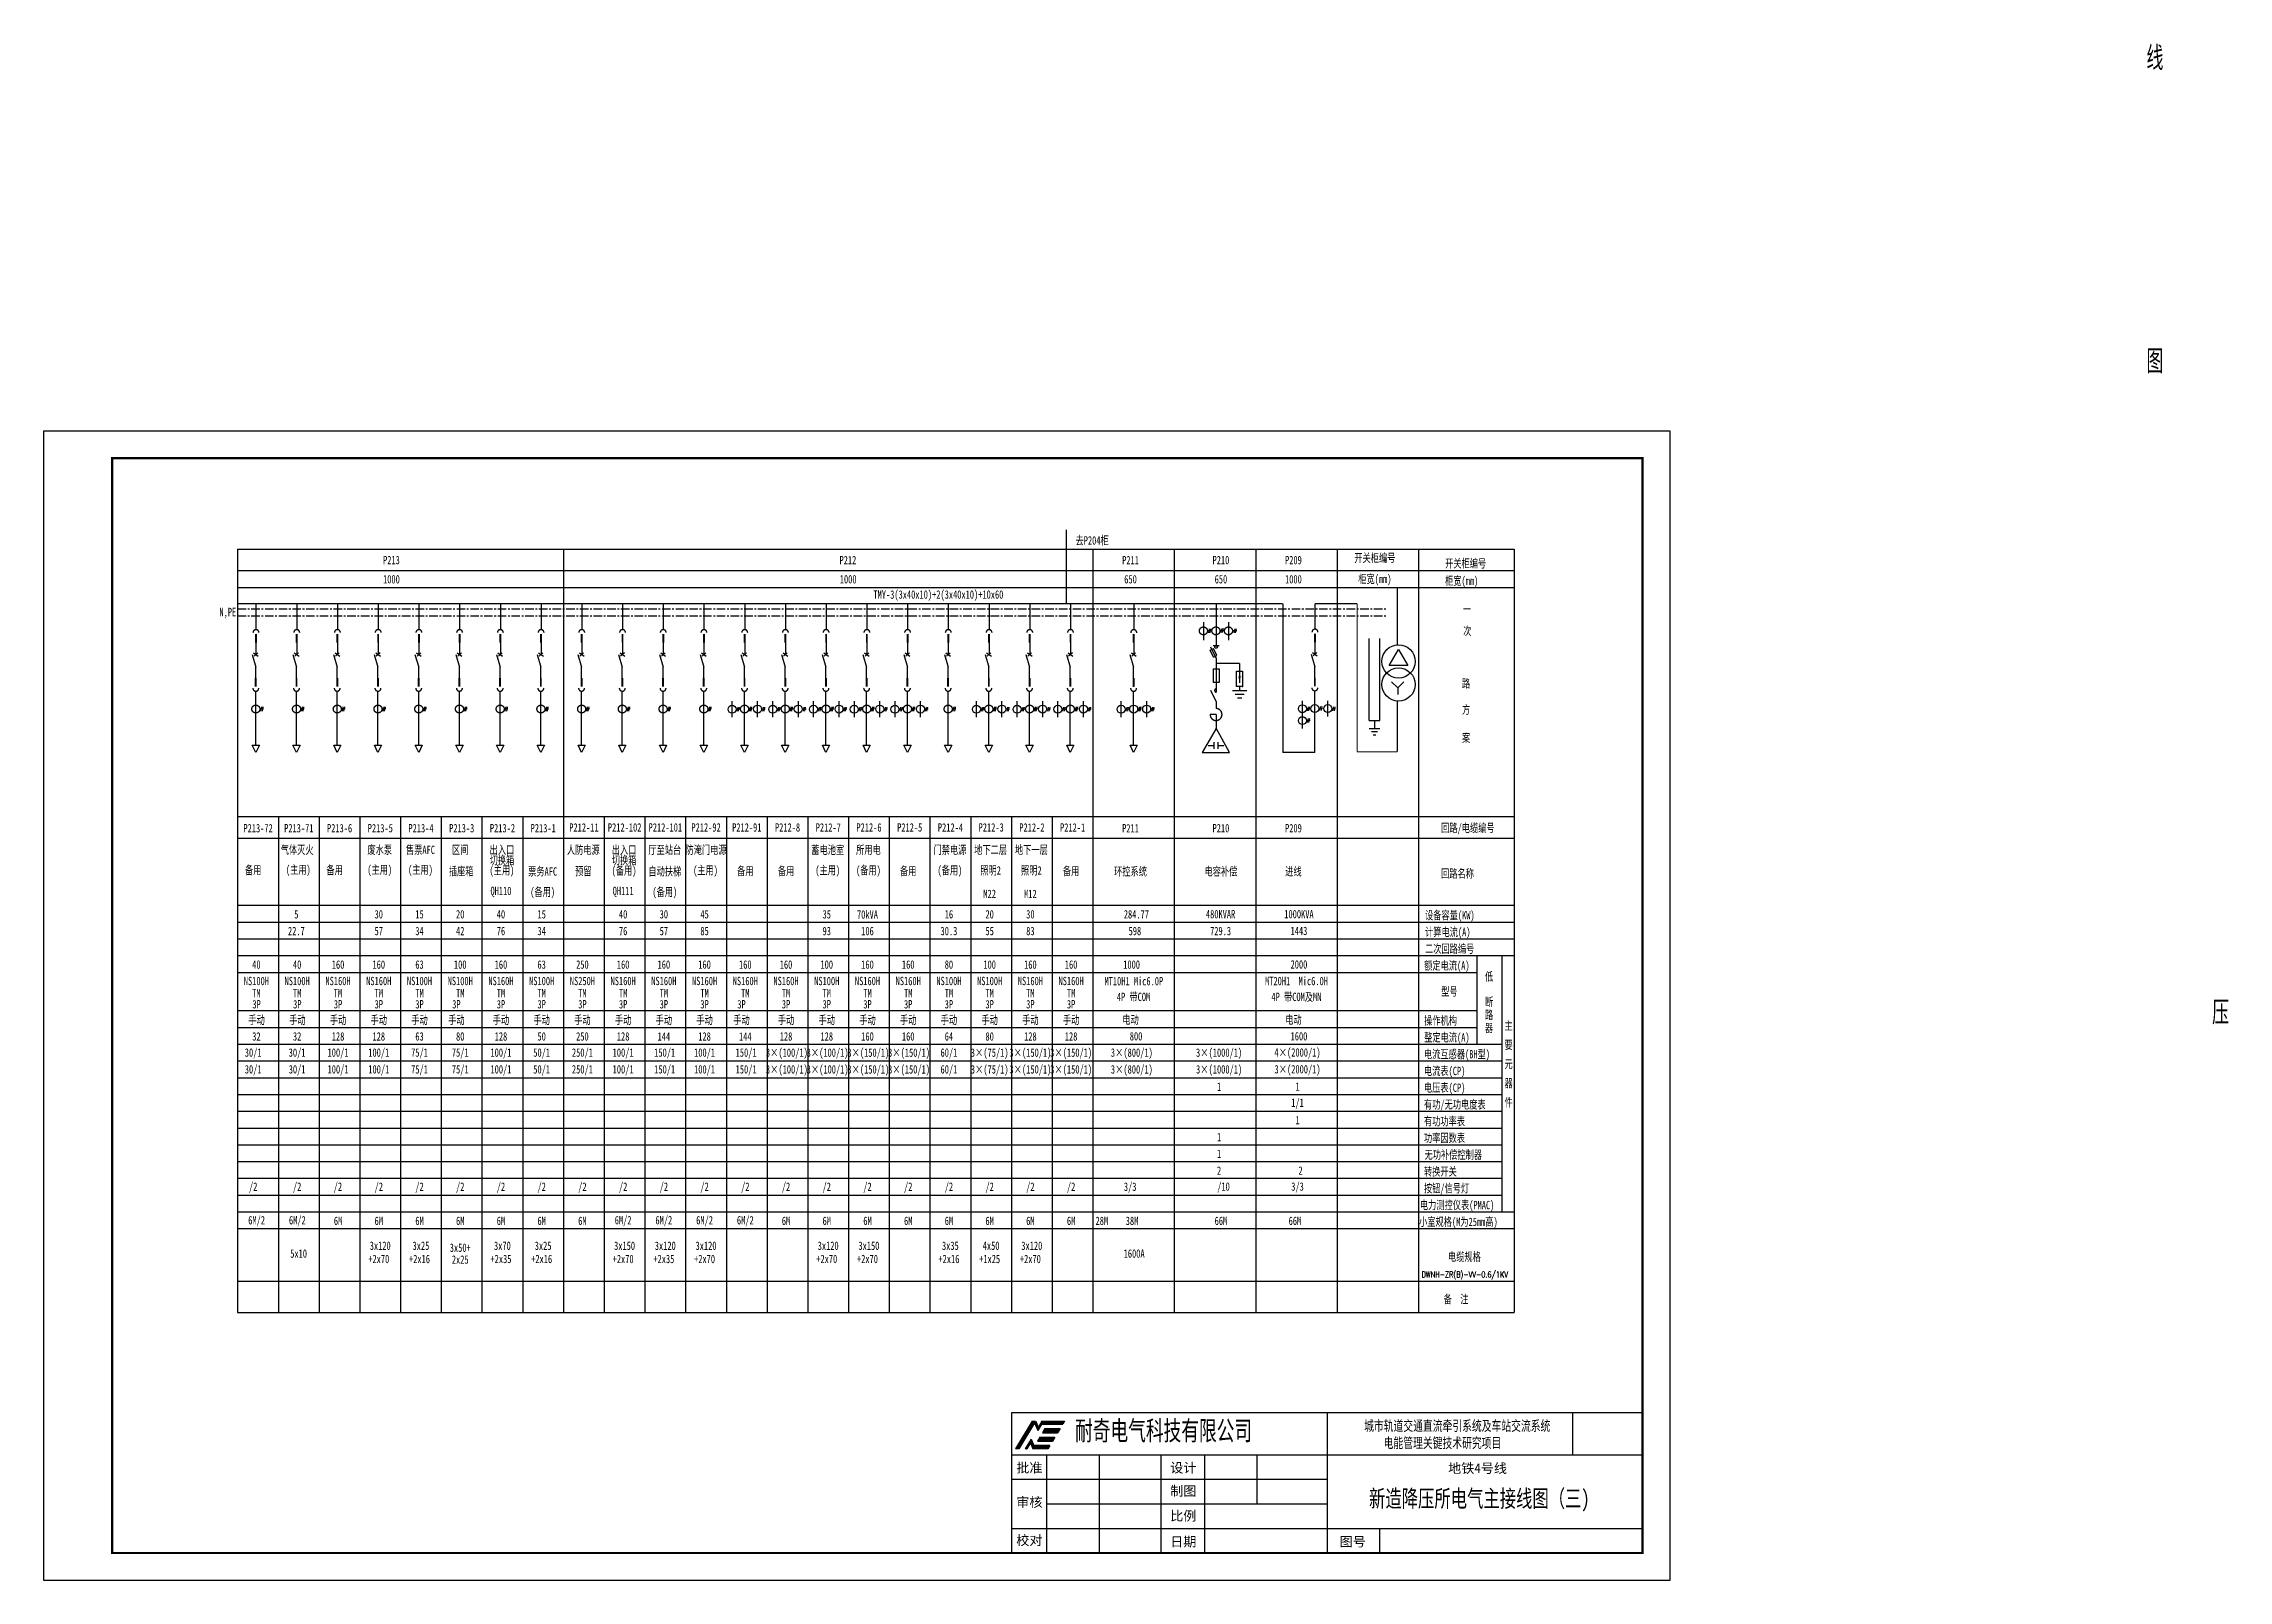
# Model space of a CAD drawing. Extents: x 639847 to 671765, y -86200 to -63744.
import ezdxf
from ezdxf.enums import TextEntityAlignment as Align

# ---------------------------------------------------------------- set-up
doc = ezdxf.new("R2010")
doc.units = 0
doc.header["$LTSCALE"] = 100
doc.header["$MEASUREMENT"] = 0
for name, pattern in [('ACAD_ISO03W100', [30, 12, -18]), ('CENTER', [2, 1.25, -0.25, 0.25, -0.25]), ('CONTINOUS', [2.5, 1.25, 0.25, 0.25, 0.25, 0.25, 0.25])]:
    doc.linetypes.add(name, pattern=pattern)
doc.layers.get('0').update_dxf_attribs({"color": 3, "linetype": 'CONTINUOUS'})
for name, color, linetype in [('01', 7, 'CONTINUOUS'), ('02', 1, 'CONTINUOUS'), ('1', 7, 'ACAD_ISO03W100'), ('11', 1, 'CONTINUOUS'), ('thick', 1, 'CONTINUOUS'), ('图框', 4, 'CONTINUOUS'), ('文字', 7, 'CONTINUOUS'), ('标注', 7, 'CONTINUOUS'), ('预埋件', 7, 'CONTINUOUS')]:
    doc.layers.add(name, color=color, linetype=linetype)
doc.styles.add('FSDBHZ', font='TXT.SHX', dxfattribs={"width": 0.707, "bigfont": 'HZFS.SHX'})
doc.styles.add('HT', font='simhei.ttf')
doc.styles.get("Standard").update_dxf_attribs({"font": 'COMPLEX', "width": 0.666667, "bigfont": 'DXT'})
doc.styles.add('WEN', font='', dxfattribs={"width": 0.7})
doc.styles.get('WEN').set_extended_font_data('SimSun')
pattern_1 = [(45, (965297.757, -248823.082), (-26.60573, 26.60573), [])]

msp = doc.modelspace()

# ---------------------------------------------------------------- texts
at = {"layer": '11'}
for s, height, style, width, p in [('线', 350, 'FSDBHZ', 0.707, (670569, -64131)), ('图', 350, 'FSDBHZ', 0.707, (670569, -68563)), ('开关柜编号', 122.5, 'WEN', 0.7, (660322, -71401)), ('柜宽(mm)', 122.5, 'WEN', 0.7, (660322, -71655)), ('一', 122, 'WEN', 0.7, (660581, -72069)), ('次', 122, 'WEN', 0.7, (660587, -72389)), ('路', 122, 'WEN', 0.7, (660569, -73155)), ('方', 122, 'WEN', 0.7, (660569, -73538)), ('案', 122, 'WEN', 0.7, (660569, -73950)), ('回路/电缆编号', 122.5, 'WEN', 0.7, (660264, -75266)), ('回路名称', 122.5, 'WEN', 0.7, (660264, -75934)), ('设备容量(KW)', 122.5, 'WEN', 0.7, (660029, -76542)), ('计算电流(A)', 122.5, 'WEN', 0.7, (660029, -76787)), ('二次回路编号', 122.5, 'WEN', 0.7, (660029, -77032)), ('额定电流(A)', 122.5, 'WEN', 0.7, (660016, -77277)), ('型号', 122.5, 'WEN', 0.7, (660265, -77657)), ('低', 122, 'WEN', 0.7, (660905, -77438)), ('路', 122, 'WEN', 0.7, (660905, -77998)), ('断', 122, 'WEN', 0.7, (660905, -77807)), ('压', 350, 'FSDBHZ', 0.707, (671528, -78079)), ('操作机构', 122.5, 'WEN', 0.7, (660016, -78082)), ('整定电流(A)', 122.5, 'WEN', 0.7, (660016, -78327)), ('器', 122, 'WEN', 0.7, (660905, -78189)), ('主', 122, 'WEN', 0.7, (661190, -78157)), ('电流互感器(BH型)', 122.5, 'WEN', 0.7, (660013, -78572)), ('要', 122, 'WEN', 0.7, (661190, -78437)), ('电流表(CP)', 122.5, 'WEN', 0.7, (660013, -78817)), ('元', 122, 'WEN', 0.7, (661190, -78717)), ('电压表(CP)', 122.5, 'WEN', 0.7, (660013, -79062)), ('器', 122, 'WEN', 0.7, (661190, -78997)), ('件', 122, 'WEN', 0.7, (661190, -79277)), ('有功/无功电度表', 122.5, 'WEN', 0.7, (660013, -79307)), ('有功功率表', 122.5, 'WEN', 0.7, (660013, -79552)), ('功率因数表', 122.5, 'WEN', 0.7, (660013, -79797)), ('无功补偿控制器', 122.5, 'WEN', 0.7, (660022, -80042)), ('按钮/信号灯', 122.5, 'WEN', 0.7, (660013, -80532)), ('转换开关', 122.5, 'WEN', 0.7, (660013, -80287)), ('电力测控仪表(PMAC)', 122.5, 'WEN', 0.7, (659954, -80777)), ('小室规格(M为25mm高)', 122.5, 'WEN', 0.7, (659942, -81022)), ('电缆规格', 122.5, 'WEN', 0.7, (660364, -81533)), ('备  注', 122.5, 'WEN', 0.7, (660301, -82153))]:
    msp.add_text(s, height=height, dxfattribs=dict(at, style=style, width=width)).set_placement(p)
at = {"layer": '11', "style": 'WEN', "width": 0.7}
for s, height, p in [('去P204柜', 122.5, (655165, -70999)), ('P213', 122.5, (644928, -71291)), ('P212', 122.5, (651597, -71291)), ('P211', 122.5, (655726, -71291)), ('P210', 122.5, (657047, -71291)), ('P209', 122.5, (658106, -71291)), ('开关柜编号', 122.5, (659296, -71256)), ('柜宽(mm)', 122.5, (659296, -71571)), ('1000', 122.5, (644928, -71571)), ('1000', 122.5, (651601, -71571)), ('TMY-3(3x40x10)+2(3x40x10)+10x60', 122.5, (652919, -71803)), ('650', 122.5, (655726, -71571)), ('650', 122.5, (657047, -71571)), ('1000', 122.5, (658106, -71571)), ('N,PE', 122.5, (642537, -72065)), ('P213-72', 122.5, (642980, -75209)), ('P213-71', 122.5, (643575, -75209)), ('P213-6', 122.5, (644170, -75209)), ('P213-5', 122.5, (644765, -75209)), ('P213-4', 122.5, (645360, -75209)), ('P213-3', 122.5, (645955, -75209)), ('P213-2', 122.5, (646550, -75209)), ('P213-1', 122.5, (647145, -75209)), ('P212-11', 122.5, (647740, -75198)), ('P212-102', 122.5, (648335, -75198)), ('P212-101', 122.5, (648930, -75198)), ('P212-92', 122.5, (649525, -75198)), ('P212-91', 122.5, (650120, -75198)), ('P212-8', 122.5, (650715, -75198)), ('P212-7', 122.5, (651310, -75198)), ('P212-6', 122.5, (651905, -75198)), ('P212-5', 122.5, (652500, -75198)), ('P212-4', 122.5, (653095, -75198)), ('P212-3', 122.5, (653690, -75198)), ('P212-2', 122.5, (654285, -75198)), ('P212-1', 122.5, (654880, -75198)), ('P211', 122.5, (655726, -75209)), ('P210', 122.5, (657047, -75209)), ('P209', 122.5, (658106, -75209)), ('气体灭火', 122.5, (643550, -75521)), ('废水泵', 122.5, (644757, -75521)), ('售票AFC', 122.5, (645352, -75521)), ('区间', 122.5, (645933, -75521)), ('切换箱', 122.5, (646542, -75672)), ('出入口', 122.5, (646542, -75521)), ('人防电源', 122.5, (647732, -75521)), ('切换箱', 122.5, (648327, -75672)), ('出入口', 122.5, (648327, -75521)), ('厅至站台', 122.5, (648922, -75521)), ('防淹门电源', 122.5, (649524, -75521)), ('蓄电池室', 122.5, (651302, -75521)), ('所用电', 122.5, (651897, -75521)), ('门禁电源', 122.5, (653087, -75521)), ('地下二层', 122.5, (653682, -75521)), ('地下一层', 122.5, (654277, -75521)), ('备用', 122.5, (642908, -75817)), ('(主用)', 122.5, (643567, -75821)), ('备用', 122.5, (644098, -75817)), ('(主用)', 122.5, (644757, -75821)), ('(主用)', 122.5, (645352, -75821)), ('插座箱', 122.5, (645947, -75833)), ('(主用)', 122.5, (646542, -75830)), ('票务AFC', 122.5, (647137, -75837)), ('预留', 122.5, (647732, -75833)), ('(备用)', 122.5, (648327, -75832)), ('自动扶梯', 122.5, (648922, -75836)), ('(主用)', 122.5, (649517, -75829)), ('备用', 122.5, (650098, -75831)), ('备用', 122.5, (650693, -75831)), ('(主用)', 122.5, (651302, -75829)), ('(备用)', 122.5, (651897, -75829)), ('备用', 122.5, (652478, -75831)), ('(备用)', 122.5, (653087, -75829)), ('照明2', 122.5, (653682, -75826)), ('照明2', 122.5, (654277, -75826)), ('备用', 122.5, (654858, -75831)), ('环控系统', 122.5, (655726, -75836)), ('电容补偿', 122.5, (657047, -75836)), ('进线', 122.5, (658106, -75836)), ('QH110', 122.5, (646528, -76139)), ('(备用)', 122.5, (647137, -76145)), ('QH111', 122.5, (648313, -76139)), ('(备用)', 122.5, (648922, -76145)), ('M22', 122.5, (653668, -76168)), ('M12', 122.5, (654263, -76168)), ('5', 122, (643539, -76467)), ('30', 122.5, (644743, -76467)), ('15', 122.5, (645338, -76467)), ('20', 122.5, (645933, -76467)), ('40', 122.5, (646528, -76467)), ('15', 122.5, (647123, -76467)), ('40', 122.5, (648313, -76467)), ('30', 122.5, (648908, -76467)), ('45', 122.5, (649503, -76467)), ('35', 122.5, (651288, -76467)), ('70kVA', 122.5, (651883, -76467)), ('16', 122.5, (653073, -76467)), ('20', 122.5, (653668, -76467)), ('30', 122.5, (654263, -76467)), ('284.77', 122.5, (655812, -76467)), ('480KVAR', 122.5, (657042, -76465)), ('1000KVA', 122.5, (658187, -76465)), ('22.7', 122.5, (643539, -76712)), ('57', 122.5, (644743, -76712)), ('34', 122.5, (645338, -76712)), ('42', 122.5, (645933, -76712)), ('76', 122.5, (646528, -76712)), ('34', 122.5, (647123, -76712)), ('76', 122.5, (648313, -76712)), ('57', 122.5, (648908, -76712)), ('85', 122.5, (649503, -76712)), ('93', 122.5, (651288, -76712)), ('106', 122.5, (651883, -76712)), ('30.3', 122.5, (653073, -76712)), ('55', 122.5, (653668, -76712)), ('83', 122.5, (654263, -76712)), ('598', 122.5, (655790, -76712)), ('729.3', 122.5, (657042, -76712)), ('1443', 122.5, (658187, -76710)), ('40', 122.5, (642955, -77202)), ('40', 122.5, (643550, -77202)), ('160', 122.5, (644148, -77202)), ('160', 122.5, (644743, -77202)), ('63', 122.5, (645338, -77202)), ('100', 122.5, (645933, -77202)), ('160', 122.5, (646528, -77202)), ('63', 122.5, (647123, -77202)), ('250', 122.5, (647718, -77202)), ('160', 122.5, (648313, -77202)), ('160', 122.5, (648908, -77202)), ('160', 122.5, (649503, -77202)), ('160', 122.5, (650098, -77202)), ('160', 122.5, (650693, -77202)), ('100', 122.5, (651288, -77202)), ('160', 122.5, (651883, -77202)), ('160', 122.5, (652478, -77202)), ('80', 122.5, (653073, -77202)), ('100', 122.5, (653668, -77202)), ('160', 122.5, (654263, -77202)), ('160', 122.5, (654858, -77202)), ('1000', 122.5, (655742, -77202)), ('2000', 122.5, (658187, -77200)), ('NS100H', 122.5, (642955, -77441)), ('TM', 122.5, (642955, -77618)), ('NS100H', 122.5, (643550, -77441)), ('TM', 122.5, (643550, -77618)), ('NS160H', 122.5, (644148, -77441)), ('TM', 122.5, (644145, -77618)), ('NS160H', 122.5, (644743, -77441)), ('TM', 122.5, (644743, -77618)), ('NS100H', 122.5, (645338, -77441)), ('TM', 122.5, (645338, -77618)), ('NS100H', 122.5, (645933, -77441)), ('TM', 122.5, (645933, -77618)), ('NS160H', 122.5, (646528, -77441)), ('TM', 122.5, (646528, -77618)), ('NS100H', 122.5, (647123, -77441)), ('TM', 122.5, (647123, -77618)), ('NS250H', 122.5, (647718, -77441)), ('TM', 122.5, (647718, -77618)), ('NS160H', 122.5, (648313, -77441)), ('TM', 122.5, (648313, -77618)), ('NS160H', 122.5, (648908, -77441)), ('TM', 122.5, (648908, -77618)), ('NS160H', 122.5, (649503, -77441)), ('TM', 122.5, (649503, -77618)), ('TM', 122.5, (650098, -77618)), ('TM', 122.5, (650693, -77618)), ('NS100H', 122.5, (651288, -77441)), ('TM', 122.5, (651288, -77618)), ('NS160H', 122.5, (651883, -77441)), ('TM', 122.5, (651883, -77618)), ('NS160H', 122.5, (652478, -77441)), ('TM', 122.5, (652478, -77618)), ('NS100H', 122.5, (653073, -77441)), ('TM', 122.5, (653073, -77618)), ('NS100H', 122.5, (653668, -77441)), ('TM', 122.5, (653668, -77618)), ('NS160H', 122.5, (654263, -77441)), ('TM', 122.5, (654263, -77618)), ('NS160H', 122.5, (654858, -77441)), ('TM', 122.5, (654858, -77618)), ('MT10H1 Mic6.0P ', 122.5, (655805, -77441)), ('MT20H1  Mic6.0H', 122.5, (658151, -77439)), ('3P', 122.5, (642958, -77782)), ('3P', 122.5, (643553, -77782)), ('3P', 122.5, (644148, -77782)), ('3P', 122.5, (644743, -77782)), ('3P', 122.5, (645338, -77782)), ('3P', 122.5, (645877, -77782)), ('3P', 122.5, (646528, -77782)), ('3P', 122.5, (647123, -77782)), ('3P', 122.5, (647718, -77782)), ('3P', 122.5, (648313, -77782)), ('3P', 122.5, (648908, -77782)), ('3P', 122.5, (649503, -77782)), ('3P', 122.5, (650042, -77782)), ('3P', 122.5, (650693, -77782)), ('3P', 122.5, (651288, -77782)), ('3P', 122.5, (651883, -77782)), ('3P', 122.5, (652478, -77782)), ('3P', 122.5, (653073, -77782)), ('3P', 122.5, (653668, -77782)), ('3P', 122.5, (654263, -77782)), ('3P', 122.5, (654858, -77782)), ('4P 带COM', 122.5, (655770, -77670)), ('4P 带COM及MN', 122.5, (658150, -77670)), ('手动', 122.5, (642958, -78007)), ('32', 122.5, (642955, -78252)), ('手动', 122.5, (643553, -78007)), ('32', 122.5, (643550, -78252)), ('手动', 122.5, (644148, -78007)), ('128', 122.5, (644148, -78252)), ('手动', 122.5, (644743, -78007)), ('128', 122.5, (644743, -78252)), ('手动', 122.5, (645338, -78007)), ('63', 122.5, (645338, -78252)), ('手动', 122.5, (645877, -78007)), ('80', 122.5, (645933, -78252)), ('手动', 122.5, (646528, -78007)), ('128', 122.5, (646528, -78252)), ('手动', 122.5, (647123, -78007)), ('50', 122.5, (647123, -78252)), ('手动', 122.5, (647718, -78007)), ('250', 122.5, (647718, -78252)), ('手动', 122.5, (648313, -78007)), ('128', 122.5, (648313, -78252)), ('手动', 122.5, (648908, -78007)), ('144', 122.5, (648908, -78252)), ('手动', 122.5, (649503, -78007)), ('128', 122.5, (649503, -78252)), ('手动', 122.5, (650042, -78007)), ('144', 122.5, (650098, -78252)), ('手动', 122.5, (650693, -78007)), ('128', 122.5, (650693, -78252)), ('手动', 122.5, (651288, -78007)), ('128', 122.5, (651288, -78252)), ('手动', 122.5, (651883, -78007)), ('160', 122.5, (651883, -78252)), ('手动', 122.5, (652478, -78007)), ('160', 122.5, (652478, -78252)), ('手动', 122.5, (653073, -78007)), ('64', 122.5, (653073, -78252)), ('手动', 122.5, (653668, -78007)), ('80', 122.5, (653668, -78252)), ('手动', 122.5, (654263, -78007)), ('128', 122.5, (654263, -78252)), ('手动', 122.5, (654858, -78007)), ('128', 122.5, (654858, -78252)), ('电动', 122.5, (655726, -78004)), ('800', 122.5, (655807, -78250)), ('电动', 122.5, (658106, -78004)), ('1600', 122.5, (658187, -78250)), ('30/1', 122.5, (642908, -78497)), ('30/1', 122.5, (643550, -78497)), ('100/1', 122.5, (644148, -78497)), ('100/1', 122.5, (644743, -78497)), ('75/1', 122.5, (645338, -78497)), ('75/1', 122.5, (645933, -78497)), ('100/1', 122.5, (646528, -78497)), ('50/1', 122.5, (647123, -78497)), ('250/1', 122.5, (647718, -78497)), ('100/1', 122.5, (648313, -78497)), ('150/1', 122.5, (648920, -78497)), ('100/1', 122.5, (649503, -78497)), ('150/1', 122.5, (650110, -78497)), ('3×(100/1)', 122.5, (650705, -78497)), ('3×(100/1)', 122.5, (651300, -78497)), ('3×(150/1)', 122.5, (651895, -78497)), ('3×(150/1)', 122.5, (652490, -78497)), ('60/1', 122.5, (653073, -78497)), ('3×(75/1)', 122.5, (653668, -78497)), ('3×(150/1)', 122.5, (654263, -78497)), ('3×(150/1)', 122.5, (654858, -78497)), ('3×(800/1)', 122.5, (655745, -78497)), ('3×(1000/1)', 122.5, (657020, -78497)), ('4×(2000/1)', 122.5, (658166, -78495)), ('30/1', 122.5, (642908, -78742)), ('30/1', 122.5, (643550, -78742)), ('100/1', 122.5, (644148, -78742)), ('100/1', 122.5, (644743, -78742)), ('75/1', 122.5, (645338, -78742)), ('75/1', 122.5, (645933, -78742)), ('100/1', 122.5, (646528, -78742)), ('50/1', 122.5, (647123, -78742)), ('250/1', 122.5, (647718, -78742)), ('100/1', 122.5, (648313, -78742)), ('150/1', 122.5, (648920, -78742)), ('100/1', 122.5, (649503, -78742)), ('150/1', 122.5, (650110, -78742)), ('3×(100/1)', 122.5, (650705, -78742)), ('3×(100/1)', 122.5, (651300, -78742)), ('3×(150/1)', 122.5, (651895, -78742)), ('3×(150/1)', 122.5, (652490, -78742)), ('60/1', 122.5, (653073, -78742)), ('3×(75/1)', 122.5, (653668, -78742)), ('3×(150/1)', 122.5, (654263, -78742)), ('3×(150/1)', 122.5, (654858, -78742)), ('3×(800/1)', 122.5, (655745, -78742)), ('3×(1000/1)', 122.5, (657020, -78742)), ('3×(2000/1)', 122.5, (658166, -78740)), ('1', 122, (657020, -78987)), ('1/1', 122.5, (658166, -79230)), ('1', 122, (658166, -78985)), ('1', 122, (658166, -79475)), ('1', 122, (657020, -79722)), ('1', 122, (657020, -79967)), ('/2', 122.5, (642908, -80457)), ('/2', 122.5, (643550, -80457)), ('/2', 122.5, (644145, -80457)), ('/2', 122.5, (644743, -80457)), ('/2', 122.5, (645338, -80457)), ('/2', 122.5, (645933, -80457)), ('/2', 122.5, (646528, -80457)), ('/2', 122.5, (647123, -80457)), ('/2', 122.5, (647718, -80457)), ('/2', 122.5, (648313, -80457)), ('/2', 122.5, (648908, -80457)), ('/2', 122.5, (649503, -80457)), ('/2', 122.5, (650098, -80457)), ('/2', 122.5, (650693, -80457)), ('/2', 122.5, (651288, -80457)), ('/2', 122.5, (651883, -80457)), ('/2', 122.5, (652478, -80457)), ('/2', 122.5, (653073, -80457)), ('/2', 122.5, (653668, -80457)), ('/2', 122.5, (654263, -80457)), ('/2', 122.5, (654858, -80457)), ('3/3', 122.5, (655721, -80457)), ('2', 122, (657020, -80212)), ('/10', 122.5, (657085, -80455)), ('3/3', 122.5, (658166, -80455)), ('2', 122, (658210, -80212)), ('6M/2', 122.5, (642958, -80947)), ('6M/2', 122.5, (643553, -80947)), ('6M', 122.5, (644148, -80947)), ('6M', 122.5, (644743, -80947)), ('6M', 122.5, (645338, -80947)), ('6M', 122.5, (645933, -80947)), ('6M', 122.5, (646528, -80947)), ('6M', 122.5, (647123, -80947)), ('6M', 122.5, (647718, -80947)), ('6M/2', 122.5, (648313, -80947)), ('6M/2', 122.5, (648908, -80947)), ('6M/2', 122.5, (649503, -80947)), ('6M/2', 122.5, (650098, -80947)), ('6M', 122.5, (650693, -80947)), ('6M', 122.5, (651288, -80947)), ('6M', 122.5, (651883, -80947)), ('6M', 122.5, (652478, -80947)), ('6M', 122.5, (653073, -80947)), ('6M', 122.5, (653668, -80947)), ('6M', 122.5, (654263, -80947)), ('6M', 122.5, (654858, -80947)), ('28M', 122.5, (655307, -80947)), ('38M', 122.5, (655748, -80947)), ('66M', 122.5, (657047, -80947)), ('66M', 122.5, (658128, -80947)), ('5x10', 122.5, (643572, -81425)), ('3x120', 122.5, (644764, -81311)), ('3x25', 122.5, (645359, -81311)), ('3x50+', 122.5, (645933, -81340)), ('3x70', 122.5, (646549, -81311)), ('3x25', 122.5, (647144, -81311)), ('3x150', 122.5, (648334, -81311)), ('3x120', 122.5, (648929, -81311)), ('3x120', 122.5, (649524, -81311)), ('3x120', 122.5, (651309, -81311)), ('3x150', 122.5, (651904, -81311)), ('3x35', 122.5, (653094, -81311)), ('4x50', 122.5, (653689, -81311)), ('3x120', 122.5, (654284, -81311)), ('1600A', 122.5, (655779, -81425)), ('+2x70', 122.5, (644743, -81504)), ('+2x16', 122.5, (645338, -81504)), ('2x25', 122.5, (645933, -81513)), ('+2x35', 122.5, (646528, -81504)), ('+2x16', 122.5, (647123, -81504)), ('+2x70', 122.5, (648313, -81504)), ('+2x35', 122.5, (648908, -81504)), ('+2x70', 122.5, (649503, -81504)), ('+2x70', 122.5, (651288, -81504)), ('+2x70', 122.5, (651883, -81504)), ('+2x16', 122.5, (653073, -81504)), ('+1x25', 122.5, (653668, -81504)), ('+2x70', 122.5, (654263, -81504))]:
    msp.add_text(s, height=height, dxfattribs=at).set_placement(p, align=Align.MIDDLE)
at = {"layer": '11', "color": 2, "style": 'WEN', "width": 0.7}
for p in [(650098, -77441), (650693, -77441)]:
    msp.add_text('NS160H', height=122.5, dxfattribs=at).set_placement(p, align=Align.MIDDLE)
at = {"layer": '文字', "color": 7, "ltscale": 0.2, "style": 'WEN', "width": 0.7}
msp.add_text('新造降压所电气主接线图（三)', height=250, dxfattribs=at).set_placement((660822, -85129), align=Align.CENTER)
at = {"layer": '标注', "linetype": 'CONTINOUS', "insert": (659139, -83866), "char_height": 150, "attachment_point": 1, "style": 'WEN'}
msp.add_mtext_dynamic_manual_height_columns('城市轨道交通直流牵引系统及车站交流系统\\P    电能管理关键技术研究项目', width=3585.75, gutter_width=25, heights=[0], dxfattribs=at)

# ---------------------------------------------------------------- blocks, each defined once
blk = doc.blocks.new('A$C758C733F')
at = {"layer": '11', "style": 'FSDBHZ', "width": 0.65}
blk.add_text('DWNH-ZR(B)-VV-0.6/1KV', height=250, dxfattribs=at).set_placement((1639, 125), align=Align.MIDDLE)
blk = doc.blocks.new('图框')
at = {"layer": '图框'}
h = blk.add_hatch(dxfattribs=at)
h.set_pattern_fill('ANSI31', color=5, scale=11.850767)
h.set_pattern_definition(pattern_1)
h.paths.add_polyline_path([(1013864, -235026), (1013937, -234905), (1013353, -234905), (1013257, -234665), (1013039, -235026), (1013091, -235026), (1013227, -234800), (1013318, -235026)], flags=17)
h.paths.add_polyline_path([(1012684, -235026), (1012807, -235026), (1013380, -234075), (1013493, -234358), (1013636, -234122), (1014409, -234122), (1014474, -234014), (1013649, -234014), (1013511, -234242), (1013420, -234014), (1013294, -234014)])
h = blk.add_hatch(dxfattribs=at)
h.set_pattern_fill('ANSI31', color=256, scale=11.850767)
h.set_pattern_definition(pattern_1)
h.paths.add_polyline_path([(1014312, -234282), (1013758, -234282), (1013666, -234434), (1014220, -234434)])
h.paths.add_polyline_path([(1014121, -234599), (1013567, -234599), (1013483, -234738), (1014037, -234738)])
h = blk.add_hatch(dxfattribs=at)
h.set_pattern_fill('ANSI31', color=3, scale=11.850767)
h.set_pattern_definition(pattern_1)
h.paths.add_polyline_path([(1013758, -234282), (1013666, -234434), (1014220, -234434), (1014312, -234282)])
h.paths.add_polyline_path([(1013567, -234599), (1013483, -234738), (1014037, -234738), (1014121, -234599)])
for p, q in [((1012536, -233704), (1012536, -238826)), ((1024062, -233704), (1024062, -238826)), ((1033026, -233704), (1033026, -235240)), ((1035587, -238826), (1035587, -233704)), ((1013294, -234014), (1012684, -235026)), ((1013380, -234075), (1012807, -235026)), ((1013294, -234014), (1013417, -234014)), ((1013380, -234075), (1013493, -234358)), ((1013420, -234014), (1013511, -234242)), ((1013636, -234122), (1013493, -234358)), ((1013649, -234014), (1013511, -234242)), ((1013636, -234122), (1014409, -234122)), ((1013649, -234014), (1014474, -234014)), ((1013758, -234282), (1013666, -234434)), ((1013666, -234434), (1014220, -234434)), ((1013758, -234282), (1014312, -234282)), ((1014312, -234282), (1014220, -234434)), ((1014474, -234014), (1014409, -234122)), ((1012536, -235240), (1024062, -235240)), ((1012807, -235026), (1012684, -235026)), ((1013257, -234665), (1013039, -235026)), ((1013091, -235026), (1013039, -235026)), ((1013227, -234800), (1013091, -235026)), ((1013227, -234800), (1013318, -235026)), ((1013257, -234665), (1013353, -234905)), ((1013864, -235026), (1013318, -235026)), ((1013937, -234905), (1013353, -234905)), ((1013567, -234599), (1013483, -234738)), ((1013483, -234738), (1014037, -234738)), ((1013567, -234599), (1014121, -234599)), ((1013817, -235240), (1013817, -238826)), ((1013937, -234905), (1013864, -235026)), ((1014121, -234599), (1014037, -234738)), ((1015737, -235240), (1015737, -238826)), ((1017985, -235240), (1017985, -237033)), ((1019579, -235240), (1019579, -238826)), ((1021500, -235240), (1021500, -237033)), ((1024062, -235240), (1035587, -235240)), ((1012536, -236137), (1024062, -236137)), ((1013817, -237033), (1024062, -237033)), ((1024062, -237033), (1024062, -237033)), ((1012536, -237930), (1024062, -237930)), ((1024062, -237930), (1035587, -237930)), ((1025982, -237930), (1025982, -238826)), ((1012536, -238826), (1035587, -238826))]:
    blk.add_line(p, q, dxfattribs=at)
at = {"layer": '图框', "lineweight": 30}
for p, q in [((1035587, -233704), (1012536, -233704)), ((1012536, -233704), (1012536, -238826))]:
    blk.add_line(p, q, dxfattribs=at)
at = {"layer": '图框', "linetype": 'CONTINOUS'}
for p, q in [((1017985, -237033), (1017985, -238826)), ((1021500, -238826), (1021500, -238826))]:
    blk.add_line(p, q, dxfattribs=at)
at = {"layer": '图框', "color": 0, "ltscale": 0.2, "style": 'HT'}
for s, p in [('批准', (1012711, -235889)), ('设计', (1018334, -235889)), ('地铁4号线', (1028485, -235907)), ('审核', (1012711, -237145)), ('制图', (1018334, -236736)), ('比例', (1018334, -237647)), ('校对', (1012711, -238539)), ('日期', (1018334, -238589)), ('图号', (1024520, -238589))]:
    blk.add_text(s, height=350, dxfattribs=at).set_placement(p)
at = {"layer": '图框', "color": 0, "insert": (1014858, -234002), "char_height": 711.05, "attachment_point": 1}
blk.add_mtext_dynamic_manual_height_columns('{\\fSimSun|b0|i0|c134|p2;耐奇电气科技有限公司}', width=8427.24, gutter_width=12.5, heights=[0], dxfattribs=at)

# ---------------------------------------------------------------- linework, layer by layer
msp.add_line((654789, -71928, -732), (654789, -70847))
at = {"const_width": 18.3}
for points in [[(659626, -72528), (659626, -71700)], [(659037, -74092), (659037, -71928)], [(659626, -74092), (659626, -73351)], [(659626, -74092), (659037, -74092)]]:
    msp.add_lwpolyline(points, dxfattribs=at)
at = {"const_width": 18.3, "elevation": -732}
for points in [[(642681, -71928), (657950, -71928)], [(659037, -71928), (658421, -71928)]]:
    msp.add_lwpolyline(points, dxfattribs=at)
for centre in [(659642, -72771), (659642, -73108)]:
    msp.add_circle(centre, 243)
at = {"layer": '01'}
for p, q in [((642681, -71129), (642681, -82285)), ((642681, -71129), (661333, -71129)), ((647441, -71129), (647441, -82285)), ((655176, -71129), (655176, -82285)), ((656366, -71129), (656366, -82285)), ((657556, -71129), (657556, -82285)), ((658746, -71129), (658746, -82285)), ((659936, -82285), (659936, -71129)), ((661333, -71129), (661333, -82285)), ((661158, -80815), (661158, -77070)), ((642681, -82285), (661333, -82285))]:
    msp.add_line(p, q, dxfattribs=at)
at = {"layer": '01', "color": 3, "linetype": 'CENTER'}
for p, q in [((642681, -72001), (659459, -72001)), ((642681, -72106), (659459, -72106))]:
    msp.add_line(p, q, dxfattribs=at)
at = {"layer": '02'}
for p, q in [((642681, -71444), (661333, -71444)), ((642681, -71689), (661333, -71689)), ((657950, -71928, -732), (657950, -74104, -732)), ((659540, -73068), (659630, -73159)), ((659721, -73068), (659630, -73159)), ((649906, -73584, -1796), (649906, -73353, -1796)), ((650278, -73584, -1796), (650278, -73353, -1796)), ((650501, -73584, -1796), (650501, -73353, -1796)), ((650873, -73584, -1796), (650873, -73353, -1796)), ((651096, -73584, -1796), (651096, -73353, -1796)), ((651468, -73584, -1796), (651468, -73353, -1796)), ((651691, -73584, -1796), (651691, -73353, -1796)), ((652063, -73584, -1796), (652063, -73353, -1796)), ((652286, -73584, -1796), (652286, -73353, -1796)), ((652658, -73584, -1796), (652658, -73353, -1796)), ((653476, -73584, -1796), (653476, -73353, -1796)), ((653848, -73584, -1796), (653848, -73353, -1796)), ((654071, -73584, -1796), (654071, -73353, -1796)), ((654443, -73584, -1796), (654443, -73353, -1796)), ((654666, -73584, -1796), (654666, -73353, -1796)), ((655038, -73584, -1796), (655038, -73353, -1796)), ((655591, -73584, -1796), (655591, -73354, -1796)), ((655963, -73585, -1796), (655963, -73354, -1796)), ((658238, -73577, -1629), (658238, -73346, -1629)), ((658611, -73577, -1629), (658611, -73347, -1629)), ((659630, -73159), (659630, -73255)), ((650017, -73469, -1796), (649962, -73469, -1796)), ((649987, -73440, -1796), (649974, -73499, -1796)), ((650008, -73440, -1796), (649995, -73499, -1796)), ((650390, -73469, -1796), (650335, -73469, -1796)), ((650360, -73440, -1796), (650347, -73500, -1796)), ((650380, -73440, -1796), (650367, -73500, -1796)), ((650612, -73469, -1796), (650557, -73469, -1796)), ((650582, -73440, -1796), (650569, -73499, -1796)), ((650603, -73440, -1796), (650590, -73499, -1796)), ((650985, -73469, -1796), (650930, -73469, -1796)), ((650955, -73440, -1796), (650942, -73500, -1796)), ((650975, -73440, -1796), (650962, -73500, -1796)), ((651207, -73469, -1796), (651152, -73469, -1796)), ((651177, -73440, -1796), (651164, -73499, -1796)), ((651198, -73440, -1796), (651185, -73499, -1796)), ((651580, -73469, -1796), (651525, -73469, -1796)), ((651550, -73440, -1796), (651537, -73500, -1796)), ((651570, -73440, -1796), (651557, -73500, -1796)), ((651802, -73469, -1796), (651747, -73469, -1796)), ((651772, -73440, -1796), (651759, -73499, -1796)), ((651793, -73440, -1796), (651780, -73499, -1796)), ((652175, -73469, -1796), (652120, -73469, -1796)), ((652145, -73440, -1796), (652132, -73500, -1796)), ((652165, -73440, -1796), (652152, -73500, -1796)), ((652397, -73469, -1796), (652342, -73469, -1796)), ((652367, -73440, -1796), (652354, -73499, -1796)), ((652388, -73440, -1796), (652375, -73499, -1796)), ((652770, -73469, -1796), (652715, -73469, -1796)), ((652740, -73440, -1796), (652727, -73500, -1796)), ((652760, -73440, -1796), (652747, -73500, -1796)), ((653587, -73469, -1796), (653532, -73469, -1796)), ((653557, -73440, -1796), (653544, -73499, -1796)), ((653578, -73440, -1796), (653565, -73499, -1796)), ((653960, -73469, -1796), (653905, -73469, -1796)), ((653930, -73440, -1796), (653917, -73500, -1796)), ((653950, -73440, -1796), (653937, -73500, -1796)), ((654182, -73469, -1796), (654127, -73469, -1796)), ((654152, -73440, -1796), (654139, -73499, -1796)), ((654173, -73440, -1796), (654160, -73499, -1796)), ((654555, -73469, -1796), (654500, -73469, -1796)), ((654525, -73440, -1796), (654512, -73500, -1796)), ((654545, -73440, -1796), (654532, -73500, -1796)), ((654777, -73469, -1796), (654722, -73469, -1796)), ((654747, -73440, -1796), (654734, -73499, -1796)), ((654768, -73440, -1796), (654755, -73499, -1796)), ((655150, -73469, -1796), (655095, -73469, -1796)), ((655120, -73440, -1796), (655107, -73500, -1796)), ((655140, -73440, -1796), (655127, -73500, -1796)), ((655702, -73470, -1796), (655647, -73470, -1796)), ((655672, -73440, -1796), (655659, -73500, -1796)), ((655693, -73440, -1796), (655680, -73500, -1796)), ((655885, -73467, -1796), (655830, -73467, -1796)), ((655855, -73437, -1796), (655842, -73497, -1796)), ((655876, -73437, -1796), (655862, -73497, -1796)), ((656075, -73470, -1796), (656020, -73470, -1796)), ((656045, -73441, -1796), (656032, -73500, -1796)), ((656065, -73441, -1796), (656052, -73500, -1796)), ((658238, -73750, -1629), (658238, -73520, -1629)), ((658349, -73462, -1629), (658295, -73462, -1629)), ((658349, -73636, -1629), (658295, -73636, -1629)), ((658320, -73433, -1629), (658307, -73493, -1629)), ((658320, -73607, -1629), (658307, -73666, -1629)), ((658340, -73433, -1629), (658327, -73493, -1629)), ((658340, -73607, -1629), (658327, -73666, -1629)), ((658532, -73459, -1629), (658477, -73459, -1629)), ((658502, -73430, -1629), (658489, -73490, -1629)), ((658523, -73430, -1629), (658510, -73490, -1629)), ((658722, -73463, -1629), (658667, -73463, -1629)), ((658692, -73434, -1629), (658679, -73493, -1629)), ((658713, -73434, -1629), (658699, -73493, -1629)), ((658419, -74104, -898), (657950, -74104, -898)), ((642681, -75040), (661333, -75040)), ((643276, -75040), (643276, -82285)), ((643871, -75040), (643871, -82285)), ((644466, -75040), (644466, -82285)), ((645061, -75040), (645061, -82285)), ((645656, -75040), (645656, -82285)), ((646251, -75040), (646251, -82285)), ((646846, -75040), (646846, -82285)), ((648036, -75040), (648036, -82285)), ((648631, -75040), (648631, -82285)), ((649226, -75040), (649226, -82285)), ((649821, -75040), (649821, -82285)), ((650416, -75040), (650416, -82285)), ((651011, -75040), (651011, -82285)), ((651606, -75040), (651606, -82285)), ((652201, -75040), (652201, -82285)), ((652796, -75040), (652796, -82285)), ((653391, -75040), (653391, -82285)), ((653986, -75040), (653986, -82285)), ((654581, -75040), (654581, -82285)), ((642681, -75355), (661333, -75355)), ((642681, -76335), (661333, -76335)), ((642681, -76580), (661333, -76580)), ((642681, -76825), (661333, -76825)), ((642681, -77070), (661333, -77070)), ((642681, -77315), (660791, -77315)), ((642681, -77875), (660791, -77875)), ((642681, -78120), (660791, -78120)), ((642681, -78365), (661158, -78365)), ((642681, -78610), (661158, -78610)), ((642681, -78855), (661158, -78855)), ((642681, -79100), (661158, -79100)), ((642681, -79345), (661158, -79345)), ((642681, -79590), (661158, -79590)), ((642681, -79835), (661158, -79835)), ((642681, -80080), (661158, -80080)), ((642681, -80325), (661158, -80325)), ((642681, -80570), (661158, -80570)), ((642681, -80815), (661333, -80815)), ((642681, -81060), (661333, -81060)), ((642681, -81830), (661333, -81830))]:
    msp.add_line(p, q, dxfattribs=at)
msp.add_lwpolyline([(659642, -72597), (659777, -72831), (659507, -72831)], close=True, dxfattribs=at)
for centre in [(650277, -73467, -1796), (650872, -73467, -1796), (651467, -73467, -1796), (652062, -73467, -1796), (652657, -73467, -1796), (653847, -73467, -1796), (654442, -73467, -1796), (655037, -73467, -1796), (655772, -73468, -1796), (655962, -73468, -1796), (658237, -73463, -1629), (658419, -73461, -1629), (658609, -73461, -1629), (649904, -73470, -1796), (650499, -73470, -1796), (651094, -73470, -1796), (651689, -73470, -1796), (652284, -73470, -1796), (653474, -73470, -1796), (654069, -73470, -1796), (654664, -73470, -1796), (655589, -73471, -1796), (658237, -73637, -1629)]:
    msp.add_circle(centre, 58.2, dxfattribs=at)
at = {"layer": '1'}
for p, q in [((642949, -71935, -898), (642949, -72307, -898)), ((643544, -71935, -898), (643544, -72307, -898)), ((644139, -71935, -898), (644139, -72307, -898)), ((644734, -71935, -898), (644734, -72307, -898)), ((645329, -71935, -898), (645329, -72307, -898)), ((645924, -71935, -898), (645924, -72307, -898)), ((646519, -71935, -898), (646519, -72307, -898)), ((647114, -71935, -898), (647114, -72307, -898)), ((647709, -71935, -898), (647709, -72307, -898)), ((648304, -71935, -898), (648304, -72307, -898)), ((648899, -71935, -898), (648899, -72307, -898)), ((649494, -71935, -898), (649494, -72307, -898)), ((650089, -71935, -898), (650089, -72307, -898)), ((650684, -71935, -898), (650684, -72307, -898)), ((651279, -71935, -898), (651279, -72307, -898)), ((651874, -71935, -898), (651874, -72307, -898)), ((652469, -71935, -898), (652469, -72307, -898)), ((653064, -71935, -898), (653064, -72307, -898)), ((653659, -71935, -898), (653659, -72307, -898)), ((654254, -71935, -898), (654254, -72307, -898)), ((654849, -71935, -898), (654849, -72307, -898)), ((655774, -71936, -898), (655774, -72308, -898)), ((656976, -71936, -898), (656976, -72541, -898)), ((658421, -71928, -732), (658421, -72301, -732)), ((659212, -73636), (659212, -72106)), ((659370, -73636), (659370, -72001)), ((642949, -72373, -898), (642949, -72482, -898)), ((642949, -72423, -898), (642949, -72671, -898)), ((642949, -72423, -898), (642949, -72671, -898)), ((643544, -72373, -898), (643544, -72482, -898)), ((643544, -72423, -898), (643544, -72671, -898)), ((643544, -72423, -898), (643544, -72671, -898)), ((644139, -72373, -898), (644139, -72482, -898)), ((644139, -72423, -898), (644139, -72671, -898)), ((644139, -72423, -898), (644139, -72671, -898)), ((644734, -72373, -898), (644734, -72482, -898)), ((644734, -72423, -898), (644734, -72671, -898)), ((644734, -72423, -898), (644734, -72671, -898)), ((645329, -72373, -898), (645329, -72482, -898)), ((645329, -72423, -898), (645329, -72671, -898)), ((645329, -72423, -898), (645329, -72671, -898)), ((645924, -72373, -898), (645924, -72482, -898)), ((645924, -72423, -898), (645924, -72671, -898)), ((645924, -72423, -898), (645924, -72671, -898)), ((646519, -72373, -898), (646519, -72482, -898)), ((646519, -72423, -898), (646519, -72671, -898)), ((646519, -72423, -898), (646519, -72671, -898)), ((647114, -72373, -898), (647114, -72482, -898)), ((647114, -72423, -898), (647114, -72671, -898)), ((647114, -72423, -898), (647114, -72671, -898)), ((647709, -72373, -898), (647709, -72482, -898)), ((647709, -72423, -898), (647709, -72671, -898)), ((647709, -72423, -898), (647709, -72671, -898)), ((648304, -72373, -898), (648304, -72482, -898)), ((648304, -72423, -898), (648304, -72671, -898)), ((648304, -72423, -898), (648304, -72671, -898)), ((648899, -72373, -898), (648899, -72482, -898)), ((648899, -72423, -898), (648899, -72671, -898)), ((648899, -72423, -898), (648899, -72671, -898)), ((649494, -72373, -898), (649494, -72482, -898)), ((649494, -72423, -898), (649494, -72671, -898)), ((649494, -72423, -898), (649494, -72671, -898)), ((650089, -72373, -898), (650089, -72482, -898)), ((650089, -72423, -898), (650089, -72671, -898)), ((650089, -72423, -898), (650089, -72671, -898)), ((650684, -72373, -898), (650684, -72482, -898)), ((650684, -72423, -898), (650684, -72671, -898)), ((650684, -72423, -898), (650684, -72671, -898)), ((651279, -72373, -898), (651279, -72482, -898)), ((651279, -72423, -898), (651279, -72671, -898)), ((651279, -72423, -898), (651279, -72671, -898)), ((651874, -72373, -898), (651874, -72482, -898)), ((651874, -72423, -898), (651874, -72671, -898)), ((651874, -72423, -898), (651874, -72671, -898)), ((652469, -72373, -898), (652469, -72482, -898)), ((652469, -72423, -898), (652469, -72671, -898)), ((652469, -72423, -898), (652469, -72671, -898)), ((653064, -72373, -898), (653064, -72482, -898)), ((653064, -72423, -898), (653064, -72671, -898)), ((653064, -72423, -898), (653064, -72671, -898)), ((653659, -72373, -898), (653659, -72482, -898)), ((653659, -72423, -898), (653659, -72671, -898)), ((653659, -72423, -898), (653659, -72671, -898)), ((654254, -72373, -898), (654254, -72482, -898)), ((654254, -72423, -898), (654254, -72671, -898)), ((654254, -72423, -898), (654254, -72671, -898)), ((654849, -72373, -898), (654849, -72482, -898)), ((654849, -72423, -898), (654849, -72671, -898)), ((654849, -72423, -898), (654849, -72671, -898)), ((655774, -72373, -898), (655774, -72483, -898)), ((655774, -72424, -898), (655774, -72671, -898)), ((655774, -72424, -898), (655774, -72671, -898)), ((656793, -72198, -898), (656793, -72459, -898)), ((656906, -72324, -898), (656851, -72324, -898)), ((656876, -72295, -898), (656863, -72354, -898)), ((656897, -72295, -898), (656884, -72354, -898)), ((657089, -72321, -898), (657034, -72321, -898)), ((657059, -72292, -898), (657046, -72351, -898)), ((657079, -72292, -898), (657066, -72351, -898)), ((657159, -72198, -898), (657159, -72459, -898)), ((657278, -72324, -898), (657224, -72324, -898)), ((657249, -72295, -898), (657236, -72355, -898)), ((657269, -72295, -898), (657256, -72355, -898)), ((658421, -72366, -732), (658421, -72476, -732)), ((658421, -72417, -732), (658421, -72664, -732)), ((658421, -72417, -732), (658421, -72664, -732)), ((642892, -72669, -898), (642946, -72855, -898)), ((642914, -72647, -898), (642983, -72694, -898)), ((642976, -72647, -898), (642922, -72694, -898)), ((643487, -72669, -898), (643541, -72855, -898)), ((643509, -72647, -898), (643578, -72694, -898)), ((643571, -72647, -898), (643517, -72694, -898)), ((644082, -72669, -898), (644136, -72855, -898)), ((644104, -72647, -898), (644173, -72694, -898)), ((644166, -72647, -898), (644112, -72694, -898)), ((644677, -72669, -898), (644731, -72855, -898)), ((644699, -72647, -898), (644768, -72694, -898)), ((644761, -72647, -898), (644707, -72694, -898)), ((645272, -72669, -898), (645326, -72855, -898)), ((645294, -72647, -898), (645363, -72694, -898)), ((645356, -72647, -898), (645302, -72694, -898)), ((645867, -72669, -898), (645921, -72855, -898)), ((645889, -72647, -898), (645958, -72694, -898)), ((645951, -72647, -898), (645897, -72694, -898)), ((646462, -72669, -898), (646516, -72855, -898)), ((646484, -72647, -898), (646553, -72694, -898)), ((646546, -72647, -898), (646492, -72694, -898)), ((647057, -72669, -898), (647111, -72855, -898)), ((647079, -72647, -898), (647148, -72694, -898)), ((647141, -72647, -898), (647087, -72694, -898)), ((647652, -72669, -898), (647706, -72855, -898)), ((647674, -72647, -898), (647743, -72694, -898)), ((647736, -72647, -898), (647682, -72694, -898)), ((648247, -72669, -898), (648301, -72855, -898)), ((648269, -72647, -898), (648338, -72694, -898)), ((648331, -72647, -898), (648277, -72694, -898)), ((648842, -72669, -898), (648896, -72855, -898)), ((648864, -72647, -898), (648933, -72694, -898)), ((648926, -72647, -898), (648872, -72694, -898)), ((649437, -72669, -898), (649491, -72855, -898)), ((649459, -72647, -898), (649528, -72694, -898)), ((649521, -72647, -898), (649467, -72694, -898)), ((650032, -72669, -898), (650086, -72855, -898)), ((650054, -72647, -898), (650123, -72694, -898)), ((650116, -72647, -898), (650062, -72694, -898)), ((650627, -72669, -898), (650681, -72855, -898)), ((650649, -72647, -898), (650718, -72694, -898)), ((650711, -72647, -898), (650657, -72694, -898)), ((651222, -72669, -898), (651276, -72855, -898)), ((651244, -72647, -898), (651313, -72694, -898)), ((651306, -72647, -898), (651252, -72694, -898)), ((651817, -72669, -898), (651871, -72855, -898)), ((651839, -72647, -898), (651908, -72694, -898)), ((651901, -72647, -898), (651847, -72694, -898)), ((652412, -72669, -898), (652466, -72855, -898)), ((652434, -72647, -898), (652503, -72694, -898)), ((652496, -72647, -898), (652442, -72694, -898)), ((653007, -72669, -898), (653061, -72855, -898)), ((653029, -72647, -898), (653098, -72694, -898)), ((653091, -72647, -898), (653037, -72694, -898)), ((653602, -72669, -898), (653656, -72855, -898)), ((653624, -72647, -898), (653693, -72694, -898)), ((653686, -72647, -898), (653632, -72694, -898)), ((654197, -72669, -898), (654251, -72855, -898)), ((654219, -72647, -898), (654288, -72694, -898)), ((654281, -72647, -898), (654227, -72694, -898)), ((654792, -72669, -898), (654846, -72855, -898)), ((654814, -72647, -898), (654883, -72694, -898)), ((654876, -72647, -898), (654822, -72694, -898)), ((655717, -72670, -898), (655771, -72856, -898)), ((655739, -72648, -898), (655808, -72695, -898)), ((655801, -72648, -898), (655747, -72695, -898)), ((656889, -72607, -898), (656939, -72583, -898)), ((656937, -72710, -769), (656889, -72607, -305)), ((656976, -72726, -898), (656899, -72564, -166)), ((656933, -72541, -898), (657023, -72541, -898)), ((656937, -72710, -898), (656988, -72685, -898)), ((656988, -72685, -769), (656939, -72583, -305)), ((656976, -72726, -898), (656976, -73221, -898)), ((658364, -72663, -732), (658419, -72849, -732)), ((658387, -72641, -732), (658455, -72688, -732)), ((658448, -72641, -732), (658394, -72688, -732)), ((642946, -73119, -898), (642946, -72855, -898)), ((642946, -73140, -898), (642946, -73031, -898)), ((643541, -73119, -898), (643541, -72855, -898)), ((643541, -73140, -898), (643541, -73031, -898)), ((644136, -73119, -898), (644136, -72855, -898)), ((644136, -73140, -898), (644136, -73031, -898)), ((644731, -73119, -898), (644731, -72855, -898)), ((644731, -73140, -898), (644731, -73031, -898)), ((645326, -73119, -898), (645326, -72855, -898)), ((645326, -73140, -898), (645326, -73031, -898)), ((645921, -73119, -898), (645921, -72855, -898)), ((645921, -73140, -898), (645921, -73031, -898)), ((646516, -73119, -898), (646516, -72855, -898)), ((646516, -73140, -898), (646516, -73031, -898)), ((647111, -73119, -898), (647111, -72855, -898)), ((647111, -73140, -898), (647111, -73031, -898)), ((647706, -73119, -898), (647706, -72855, -898)), ((647706, -73140, -898), (647706, -73031, -898)), ((648301, -73119, -898), (648301, -72855, -898)), ((648301, -73140, -898), (648301, -73031, -898)), ((648896, -73119, -898), (648896, -72855, -898)), ((648896, -73140, -898), (648896, -73031, -898)), ((649491, -73119, -898), (649491, -72855, -898)), ((649491, -73140, -898), (649491, -73031, -898)), ((650086, -73119, -898), (650086, -72855, -898)), ((650086, -73140, -898), (650086, -73031, -898)), ((650681, -73119, -898), (650681, -72855, -898)), ((650681, -73140, -898), (650681, -73031, -898)), ((651276, -73119, -898), (651276, -72855, -898)), ((651276, -73140, -898), (651276, -73031, -898)), ((651871, -73119, -898), (651871, -72855, -898)), ((651871, -73140, -898), (651871, -73031, -898)), ((652466, -73119, -898), (652466, -72855, -898)), ((652466, -73140, -898), (652466, -73031, -898)), ((653061, -73119, -898), (653061, -72855, -898)), ((653061, -73140, -898), (653061, -73031, -898)), ((653656, -73119, -898), (653656, -72855, -898)), ((653656, -73140, -898), (653656, -73031, -898)), ((654251, -73119, -898), (654251, -72855, -898)), ((654251, -73140, -898), (654251, -73031, -898)), ((654846, -73119, -898), (654846, -72855, -898)), ((654846, -73140, -898), (654846, -73031, -898)), ((655771, -73117, -898), (655771, -72856, -898)), ((655771, -73141, -898), (655771, -73032, -898)), ((656935, -72881, -898), (657023, -72881, -898)), ((656935, -72881, -898), (656935, -73077, -898)), ((657023, -73077, -898), (656935, -73077, -898)), ((657320, -72803, -166), (656976, -72803, -166)), ((657023, -72881, -898), (657023, -73077, -898)), ((657320, -72803, -166), (657320, -73083, -166)), ((658419, -73110, -732), (658419, -72849, -732)), ((658419, -73134, -732), (658419, -73024, -732)), ((642946, -73996, -898), (642946, -73206, -898)), ((643541, -73996, -898), (643541, -73206, -898)), ((644136, -73996, -898), (644136, -73206, -898)), ((644731, -73996, -898), (644731, -73206, -898)), ((645326, -73996, -898), (645326, -73206, -898)), ((645921, -73996, -898), (645921, -73206, -898)), ((646516, -73996, -898), (646516, -73206, -898)), ((647111, -73996, -898), (647111, -73206, -898)), ((647706, -73996, -898), (647706, -73206, -898)), ((648301, -73996, -898), (648301, -73206, -898)), ((648896, -73996, -898), (648896, -73206, -898)), ((649491, -73996, -898), (649491, -73206, -898)), ((650086, -73996, -898), (650086, -73206, -898)), ((650681, -73996, -898), (650681, -73206, -898)), ((651276, -73996, -898), (651276, -73206, -898)), ((651871, -73996, -898), (651871, -73206, -898)), ((652466, -73996, -898), (652466, -73206, -898)), ((653061, -73996, -898), (653061, -73206, -898)), ((653656, -73996, -898), (653656, -73206, -898)), ((654251, -73996, -898), (654251, -73206, -898)), ((654846, -73996, -898), (654846, -73206, -898)), ((655771, -73997, -898), (655771, -73207, -898)), ((656976, -73356, -898), (656899, -73194, -166)), ((656976, -73356, -898), (656976, -73460, -898)), ((657423, -73203, -166), (657218, -73203, -166)), ((657386, -73257, -166), (657253, -73257, -166)), ((657351, -73310, -166), (657288, -73310, -166)), ((657320, -73138, -166), (657320, -73203, -166)), ((658419, -74104, -732), (658419, -73199, -732)), ((643060, -73466, -898), (643005, -73466, -898)), ((643030, -73437, -898), (643017, -73496, -898)), ((643050, -73437, -898), (643037, -73496, -898)), ((643655, -73466, -898), (643600, -73466, -898)), ((643625, -73437, -898), (643612, -73496, -898)), ((643645, -73437, -898), (643632, -73496, -898)), ((644250, -73466, -898), (644195, -73466, -898)), ((644220, -73437, -898), (644207, -73496, -898)), ((644240, -73437, -898), (644227, -73496, -898)), ((644845, -73466, -898), (644790, -73466, -898)), ((644815, -73437, -898), (644802, -73496, -898)), ((644835, -73437, -898), (644822, -73496, -898)), ((645440, -73466, -898), (645385, -73466, -898)), ((645410, -73437, -898), (645397, -73496, -898)), ((645430, -73437, -898), (645417, -73496, -898)), ((646035, -73466, -898), (645980, -73466, -898)), ((646005, -73437, -898), (645992, -73496, -898)), ((646025, -73437, -898), (646012, -73496, -898)), ((646630, -73466, -898), (646575, -73466, -898)), ((646600, -73437, -898), (646587, -73496, -898)), ((646620, -73437, -898), (646607, -73496, -898)), ((647225, -73466, -898), (647170, -73466, -898)), ((647195, -73437, -898), (647182, -73496, -898)), ((647215, -73437, -898), (647202, -73496, -898)), ((647820, -73466, -898), (647765, -73466, -898)), ((647790, -73437, -898), (647777, -73496, -898)), ((647810, -73437, -898), (647797, -73496, -898)), ((648415, -73466, -898), (648360, -73466, -898)), ((648385, -73437, -898), (648372, -73496, -898)), ((648405, -73437, -898), (648392, -73496, -898)), ((649010, -73466, -898), (648955, -73466, -898)), ((648980, -73437, -898), (648967, -73496, -898)), ((649000, -73437, -898), (648987, -73496, -898)), ((649605, -73466, -898), (649550, -73466, -898)), ((649575, -73437, -898), (649562, -73496, -898)), ((649595, -73437, -898), (649582, -73496, -898)), ((650200, -73466, -898), (650145, -73466, -898)), ((650170, -73437, -898), (650157, -73496, -898)), ((650190, -73437, -898), (650177, -73496, -898)), ((650795, -73466, -898), (650740, -73466, -898)), ((650765, -73437, -898), (650752, -73496, -898)), ((650785, -73437, -898), (650772, -73496, -898)), ((651390, -73466, -898), (651335, -73466, -898)), ((651360, -73437, -898), (651347, -73496, -898)), ((651380, -73437, -898), (651367, -73496, -898)), ((651985, -73466, -898), (651930, -73466, -898)), ((651955, -73437, -898), (651942, -73496, -898)), ((651975, -73437, -898), (651962, -73496, -898)), ((652580, -73466, -898), (652525, -73466, -898)), ((652550, -73437, -898), (652537, -73496, -898)), ((652570, -73437, -898), (652557, -73496, -898)), ((653175, -73466, -898), (653120, -73466, -898)), ((653145, -73437, -898), (653132, -73496, -898)), ((653165, -73437, -898), (653152, -73496, -898)), ((653770, -73466, -898), (653715, -73466, -898)), ((653740, -73437, -898), (653727, -73496, -898)), ((653760, -73437, -898), (653747, -73496, -898)), ((654365, -73466, -898), (654310, -73466, -898)), ((654335, -73437, -898), (654322, -73496, -898)), ((654355, -73437, -898), (654342, -73496, -898)), ((654960, -73466, -898), (654905, -73466, -898)), ((654930, -73437, -898), (654917, -73496, -898)), ((654950, -73437, -898), (654937, -73496, -898)), ((656976, -73547, -898), (656889, -73547, -898)), ((659212, -73636), (659370, -73636)), ((659291, -73636), (659291, -73750)), ((642946, -74101, -898), (642894, -73996, -898)), ((642894, -73996, -898), (642999, -73996, -898)), ((642999, -73996, -898), (642946, -74101, -898)), ((643489, -73996, -898), (643594, -73996, -898)), ((643541, -74101, -898), (643489, -73996, -898)), ((643594, -73996, -898), (643541, -74101, -898)), ((644084, -73996, -898), (644189, -73996, -898)), ((644136, -74101, -898), (644084, -73996, -898)), ((644189, -73996, -898), (644136, -74101, -898)), ((644679, -73996, -898), (644784, -73996, -898)), ((644731, -74101, -898), (644679, -73996, -898)), ((644784, -73996, -898), (644731, -74101, -898)), ((645326, -74101, -898), (645274, -73996, -898)), ((645274, -73996, -898), (645379, -73996, -898)), ((645379, -73996, -898), (645326, -74101, -898)), ((645921, -74101, -898), (645869, -73996, -898)), ((645869, -73996, -898), (645974, -73996, -898)), ((645974, -73996, -898), (645921, -74101, -898)), ((646464, -73996, -898), (646569, -73996, -898)), ((646516, -74101, -898), (646464, -73996, -898)), ((646569, -73996, -898), (646516, -74101, -898)), ((647111, -74101, -898), (647059, -73996, -898)), ((647059, -73996, -898), (647164, -73996, -898)), ((647164, -73996, -898), (647111, -74101, -898)), ((647654, -73996, -898), (647759, -73996, -898)), ((647706, -74101, -898), (647654, -73996, -898)), ((647759, -73996, -898), (647706, -74101, -898)), ((648301, -74101, -898), (648249, -73996, -898)), ((648249, -73996, -898), (648354, -73996, -898)), ((648354, -73996, -898), (648301, -74101, -898)), ((648896, -74101, -898), (648844, -73996, -898)), ((648844, -73996, -898), (648949, -73996, -898)), ((648949, -73996, -898), (648896, -74101, -898)), ((649491, -74101, -898), (649439, -73996, -898)), ((649439, -73996, -898), (649544, -73996, -898)), ((649544, -73996, -898), (649491, -74101, -898)), ((650086, -74101, -898), (650034, -73996, -898)), ((650034, -73996, -898), (650139, -73996, -898)), ((650139, -73996, -898), (650086, -74101, -898)), ((650629, -73996, -898), (650734, -73996, -898)), ((650681, -74101, -898), (650629, -73996, -898)), ((650734, -73996, -898), (650681, -74101, -898)), ((651224, -73996, -898), (651329, -73996, -898)), ((651276, -74101, -898), (651224, -73996, -898)), ((651329, -73996, -898), (651276, -74101, -898)), ((651819, -73996, -898), (651924, -73996, -898)), ((651871, -74101, -898), (651819, -73996, -898)), ((651924, -73996, -898), (651871, -74101, -898)), ((652414, -73996, -898), (652519, -73996, -898)), ((652466, -74101, -898), (652414, -73996, -898)), ((652519, -73996, -898), (652466, -74101, -898)), ((653009, -73996, -898), (653114, -73996, -898)), ((653061, -74101, -898), (653009, -73996, -898)), ((653114, -73996, -898), (653061, -74101, -898)), ((653604, -73996, -898), (653709, -73996, -898)), ((653656, -74101, -898), (653604, -73996, -898)), ((653709, -73996, -898), (653656, -74101, -898)), ((654199, -73996, -898), (654304, -73996, -898)), ((654251, -74101, -898), (654199, -73996, -898)), ((654304, -73996, -898), (654251, -74101, -898)), ((654846, -74101, -898), (654794, -73996, -898)), ((654794, -73996, -898), (654899, -73996, -898)), ((654899, -73996, -898), (654846, -74101, -898)), ((655719, -73997, -898), (655824, -73997, -898)), ((655771, -74102, -898), (655719, -73997, -898)), ((655824, -73997, -898), (655771, -74102, -898)), ((656976, -73750, -898), (656775, -74104, -898)), ((656860, -73998, -166), (656945, -73998, -166)), ((656945, -73950, -166), (656945, -74047, -166)), ((657172, -74104, -898), (656976, -73749, -898)), ((657002, -73950, -166), (657002, -74047, -166)), ((657002, -73998, -166), (657087, -73998, -166)), ((659212, -73750), (659370, -73750)), ((659247, -73797), (659335, -73797)), ((659272, -73845), (659310, -73845)), ((656775, -74104, -898), (657172, -74104, -898))]:
    msp.add_line(p, q, dxfattribs=at)
at = {"layer": '1', "const_width": 28.3}
for points, elevation in [([(642949, -72373), (642949, -72498)], -898), ([(643544, -72373), (643544, -72498)], -898), ([(644139, -72373), (644139, -72498)], -898), ([(644734, -72373), (644734, -72498)], -898), ([(645329, -72373), (645329, -72498)], -898), ([(645924, -72373), (645924, -72498)], -898), ([(646519, -72373), (646519, -72498)], -898), ([(647114, -72373), (647114, -72498)], -898), ([(647709, -72373), (647709, -72498)], -898), ([(648304, -72373), (648304, -72498)], -898), ([(648899, -72373), (648899, -72498)], -898), ([(649494, -72373), (649494, -72498)], -898), ([(650089, -72373), (650089, -72498)], -898), ([(650684, -72373), (650684, -72498)], -898), ([(651279, -72373), (651279, -72498)], -898), ([(651874, -72373), (651874, -72498)], -898), ([(652469, -72373), (652469, -72498)], -898), ([(653064, -72373), (653064, -72498)], -898), ([(653659, -72373), (653659, -72498)], -898), ([(654254, -72373), (654254, -72498)], -898), ([(654849, -72373), (654849, -72498)], -898), ([(655774, -72373), (655774, -72499)], -898), ([(658421, -72366), (658421, -72492)], -732), ([(642946, -73015), (642946, -73140)], -898), ([(643541, -73015), (643541, -73140)], -898), ([(644136, -73015), (644136, -73140)], -898), ([(644731, -73015), (644731, -73140)], -898), ([(645326, -73015), (645326, -73140)], -898), ([(645921, -73015), (645921, -73140)], -898), ([(646516, -73015), (646516, -73140)], -898), ([(647111, -73015), (647111, -73140)], -898), ([(647706, -73015), (647706, -73140)], -898), ([(648301, -73015), (648301, -73140)], -898), ([(648896, -73015), (648896, -73140)], -898), ([(649491, -73015), (649491, -73140)], -898), ([(650086, -73015), (650086, -73140)], -898), ([(650681, -73015), (650681, -73140)], -898), ([(651276, -73015), (651276, -73140)], -898), ([(651871, -73015), (651871, -73140)], -898), ([(652466, -73015), (652466, -73140)], -898), ([(653061, -73015), (653061, -73140)], -898), ([(653656, -73015), (653656, -73140)], -898), ([(654251, -73015), (654251, -73140)], -898), ([(654846, -73015), (654846, -73140)], -898), ([(655771, -73015), (655771, -73141)], -898), ([(658419, -73008), (658419, -73134)], -732)]:
    msp.add_lwpolyline(points, dxfattribs=dict(at, elevation=elevation))
at = {"layer": '1', "elevation": -166}
msp.add_lwpolyline([(657276, -72914), (657363, -72914), (657363, -73138), (657276, -73138)], close=True, dxfattribs=at)
at = {"layer": '1'}
for centre, radius in [((656791, -72325, -898), 58.2), ((656974, -72325, -898), 58.2), ((657157, -72325, -898), 58.2), ((656976, -72560, -898), 18.8), ((642947, -73467, -898), 58.2), ((643542, -73467, -898), 58.2), ((644137, -73467, -898), 58.2), ((644732, -73467, -898), 58.2), ((645327, -73467, -898), 58.2), ((645922, -73467, -898), 58.2), ((646517, -73467, -898), 58.2), ((647112, -73467, -898), 58.2), ((647707, -73467, -898), 58.2), ((648302, -73467, -898), 58.2), ((648897, -73467, -898), 58.2), ((649492, -73467, -898), 58.2), ((650087, -73467, -898), 58.2), ((650682, -73467, -898), 58.2), ((651277, -73467, -898), 58.2), ((651872, -73467, -898), 58.2), ((652467, -73467, -898), 58.2), ((653062, -73467, -898), 58.2), ((653657, -73467, -898), 58.2), ((654252, -73467, -898), 58.2), ((654847, -73467, -898), 58.2)]:
    msp.add_circle(centre, radius, dxfattribs=at)
for centre, radius, start, end in [((642949, -72351, -898), 43.8, 0, 180), ((643544, -72351, -898), 43.8, 0, 180), ((644139, -72351, -898), 43.8, 0, 180), ((644734, -72351, -898), 43.8, 0, 180), ((645329, -72351, -898), 43.8, 0, 180), ((645924, -72351, -898), 43.8, 0, 180), ((646519, -72351, -898), 43.8, 0, 180), ((647114, -72351, -898), 43.8, 0, 180), ((647709, -72351, -898), 43.8, 0, 180), ((648304, -72351, -898), 43.8, 0, 180), ((648899, -72351, -898), 43.8, 0, 180), ((649494, -72351, -898), 43.8, 0, 180), ((650089, -72351, -898), 43.8, 0, 180), ((650684, -72351, -898), 43.8, 0, 180), ((651279, -72351, -898), 43.8, 0, 180), ((651874, -72351, -898), 43.8, 0, 180), ((652469, -72351, -898), 43.8, 0, 180), ((653064, -72351, -898), 43.8, 0, 180), ((653659, -72351, -898), 43.8, 0, 180), ((654254, -72351, -898), 43.8, 0, 180), ((654849, -72351, -898), 43.8, 0, 180), ((655774, -72352, -898), 43.8, 0, 180), ((658421, -72344, -732), 43.8, 0, 180), ((642946, -73162, -898), 43.8, 180, 0), ((643541, -73162, -898), 43.8, 180, 0), ((644136, -73162, -898), 43.8, 180, 0), ((644731, -73162, -898), 43.8, 180, 0), ((645326, -73162, -898), 43.8, 180, 0), ((645921, -73162, -898), 43.8, 180, 0), ((646516, -73162, -898), 43.8, 180, 0), ((647111, -73162, -898), 43.8, 180, 0), ((647706, -73162, -898), 43.8, 180, 0), ((648301, -73162, -898), 43.8, 180, 0), ((648896, -73162, -898), 43.8, 180, 0), ((649491, -73162, -898), 43.8, 180, 0), ((650086, -73162, -898), 43.8, 180, 0), ((650681, -73162, -898), 43.8, 180, 0), ((651276, -73162, -898), 43.8, 180, 0), ((651871, -73162, -898), 43.8, 180, 0), ((652466, -73162, -898), 43.8, 180, 0), ((653061, -73162, -898), 43.8, 180, 0), ((653656, -73162, -898), 43.8, 180, 0), ((654251, -73162, -898), 43.8, 180, 0), ((654846, -73162, -898), 43.8, 180, 0), ((655771, -73163, -898), 43.8, 180, 0), ((656980, -73195, -898), 25.5, 98.934, 261.066), ((658419, -73156, -732), 43.8, 180, 0), ((656976, -73547, -898), 87.1, 180, 90.1487)]:
    msp.add_arc(centre, radius, start, end, dxfattribs=at)
for p in [(657363, -72988, -166), (657363, -73138, -166)]:
    msp.add_point(p, dxfattribs=at)
msp.add_solid([(657302, -72988, -166), (657337, -72988, -166), (657320, -73093, -166)], dxfattribs=at)
at = {"layer": '11'}
msp.add_line((660791, -78365), (660791, -77070), dxfattribs=at)
at = {"layer": 'thick'}
msp.add_line((656976, -73547, -898), (656976, -73749, -898), dxfattribs=at)
at = {"layer": '图框'}
msp.add_lwpolyline([(639847, -69400), (663607, -69400), (663607, -86200), (639847, -86200)], close=True, dxfattribs=at)
at = {"layer": '图框', "const_width": 32}
msp.add_lwpolyline([(640847, -69800), (663207, -69800), (663207, -85800), (640847, -85800)], close=True, dxfattribs=at)

# ---------------------------------------------------------------- block references
at = {"layer": '图框', "color": 0, "linetype": 'CONTINOUS', "xscale": 0.4000000000232831, "yscale": 0.4000000000232831, "zscale": 0.4}
msp.add_blockref('图框', (248973, 9731), dxfattribs=at)
at = {"layer": '预埋件', "color": 0, "linetype": 'CONTINOUS', "xscale": 0.3499999999767169, "yscale": 0.3499999999985448, "zscale": 0.35}
msp.add_blockref('A$C758C733F', (660036, -81780), dxfattribs=at)

msp.set_redraw_order([(e.dxf.handle, doc.entitydb.next_handle()) for e in msp.query("TEXT MTEXT ATTDEF DIMENSION ARC_DIMENSION")])  # texts and dimensions are drawn at this point

doc.saveas('drawing.dxf')
